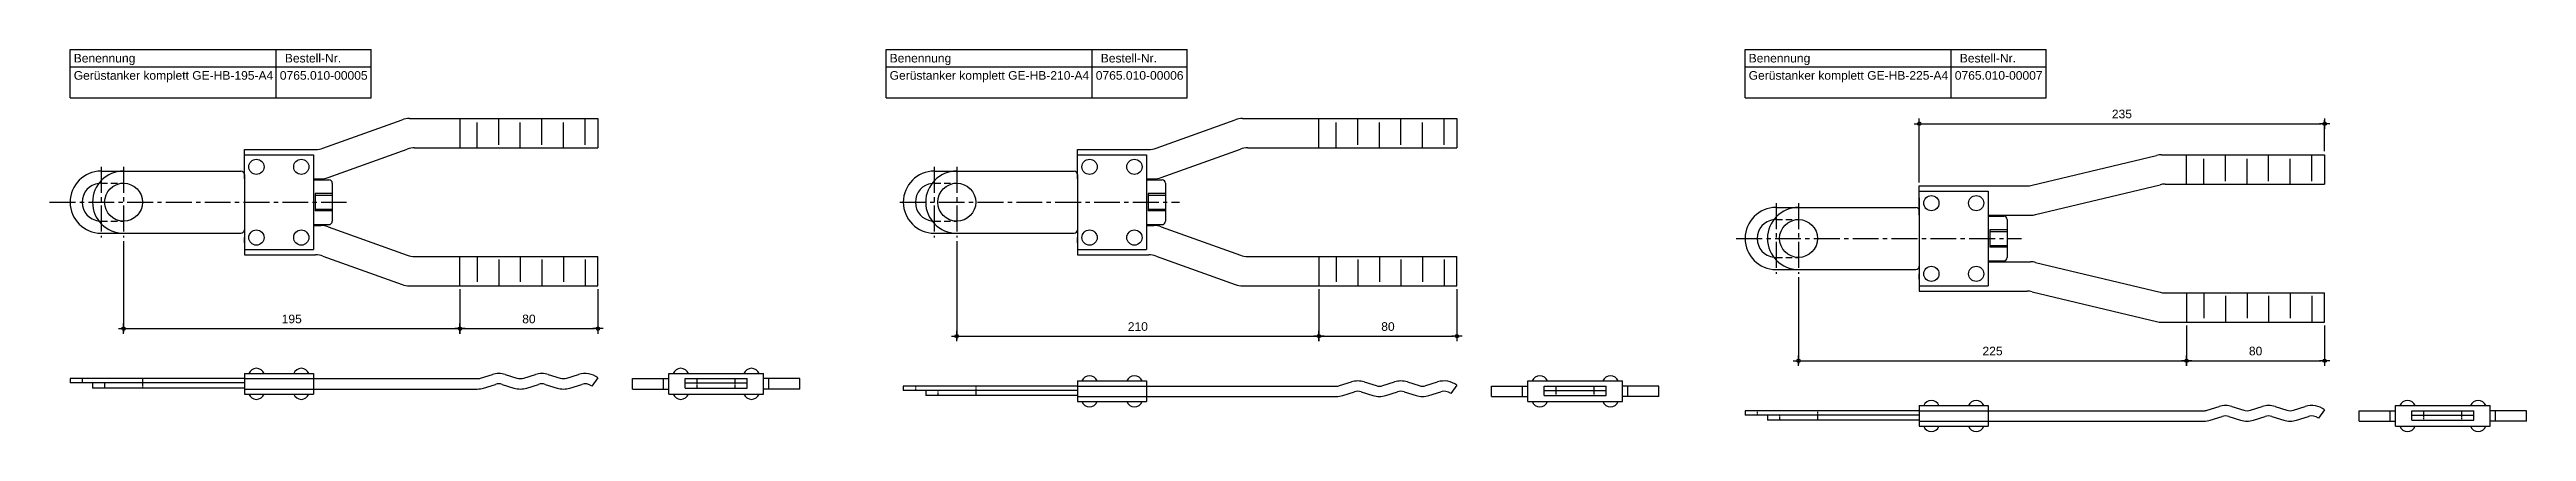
# Model space of a CAD drawing. Header units: inches. Extents: x 9 to 7368, y -7 to 253.
# Drawn here: x 1718 to 3154, y 31 to 253 of the extents above; entities that cross this region are included whole.
import ezdxf

# ---------------------------------------------------------------- set-up
doc = ezdxf.new("R2010")
doc.units = ezdxf.units.IN
doc.header["$LTSCALE"] = 20
doc.header["$MEASUREMENT"] = 0
for name, pattern in [('ACDINWELD', [3, 2, -1]), ('MITTE2', [1.125, 0.75, -0.125, 0.125, -0.125]), ('VERDECKT2', [0.1875, 0.125, -0.0625])]:
    doc.linetypes.add(name, pattern=pattern)
doc.layers.add('Halfen', color=2, linetype='Continuous')
doc.styles.add('ARIAL50', font='ARIAL.TTF', dxfattribs={"height": 5})
doc.styles.get("Standard").update_dxf_attribs({"font": 'ARIAL.TTF'})
doc.dimstyles.new('AM_DIN$0', dxfattribs={"dimtxt": 2.5, "dimasz": 1, "dimexe": 1, "dimexo": 1, "dimgap": 1.5, "dimtad": 1, "dimdec": 0, "dimdsep": 46, "dimtxsty": 'Standard', "dimblk": 'Endpunkt', "dimcen": 0, "dimclrd": 1, "dimclre": 1, "dimclrt": 7, "dimadec": 0, "dimazin": 2, "dimtp": 0.1, "dimtm": 0.1, "dimtfac": 0.71, "dimtdec": 0, "dimtmove": 0, "dimatfit": 3, "dimfxl": 1, "dimlwd": -1, "dimlwe": -1, "dimarcsym": 0})

msp = doc.modelspace()

# ---------------------------------------------------------------- texts
at = {"layer": 'Halfen', "style": 'ARIAL50'}
for s, p in [('Benennung', (1732.017, 245.099)), ('Bestell-Nr.', (1854.404, 245.099)), ('Benennung', (2205.017, 245.099)), ('Bestell-Nr.', (2327.404, 245.099)), ('Benennung', (2703.017, 245.099)), ('Bestell-Nr.', (2825.404, 245.099)), ('Gerüstanker komplett GE-HB-195-A4', (1732.017, 235.099)), ('0765.010-00005', (1851.504, 235.099)), ('Gerüstanker komplett GE-HB-210-A4', (2205.017, 235.099)), ('0765.010-00006', (2324.504, 235.099)), ('Gerüstanker komplett GE-HB-225-A4', (2703.017, 235.099)), ('0765.010-00007', (2822.504, 235.099))]:
    msp.add_text(s, height=5, dxfattribs=at).set_placement(p)

# ---------------------------------------------------------------- blocks, each defined once
blk = doc.blocks.new('Endpunkt')
at = {"color": 0, "linetype": 'ByBlock', "lineweight": -2}
for p, q in [((0, 0), (-1.5, 0)), ((0, 1.5), (0, 0)), ((0, 0), (0, -1.5)), ((1.5, 0), (0, 0))]:
    blk.add_line(p, q, dxfattribs=at)
blk.add_circle((0, 0), 0.5, dxfattribs=at)
blk = doc.blocks.new('*D12')
at = {"layer": 'Halfen', "color": 1, "transparency": 16777216}
for p, q in [((1760.9, 141.6), (1760.9, 88.8)), ((1955.9, 113.6), (1955.9, 88.8)), ((1762.9, 90.8), (1953.9, 90.8))]:
    blk.add_line(p, q, dxfattribs=at)
at = {"layer": 'Halfen', "color": 1, "transparency": 16777216, "xscale": 2, "yscale": 2, "zscale": 2, "rotation": 180}
blk.add_blockref('Endpunkt', (1760.9, 90.8), dxfattribs=at)
at = {"layer": 'Halfen', "color": 1, "transparency": 16777216, "xscale": 2, "yscale": 2, "zscale": 2}
blk.add_blockref('Endpunkt', (1955.9, 90.8), dxfattribs=at)
at = {"layer": 'Halfen', "color": 7, "transparency": 16777216, "insert": (1858.4, 96.4), "char_height": 5, "attachment_point": 5}
blk.add_mtext('195', dxfattribs=at)
blk = doc.blocks.new('*D13')
at = {"layer": 'Halfen', "color": 1, "transparency": 16777216}
for p, q in [((1955.9, 113.6), (1955.9, 88.8)), ((2035.9, 113.6), (2035.9, 88.8)), ((1957.9, 90.8), (2033.9, 90.8))]:
    blk.add_line(p, q, dxfattribs=at)
at = {"layer": 'Halfen', "color": 1, "transparency": 16777216, "xscale": 2, "yscale": 2, "zscale": 2, "rotation": 180}
blk.add_blockref('Endpunkt', (1955.9, 90.8), dxfattribs=at)
at = {"layer": 'Halfen', "color": 1, "transparency": 16777216, "xscale": 2, "yscale": 2, "zscale": 2}
blk.add_blockref('Endpunkt', (2035.9, 90.8), dxfattribs=at)
at = {"layer": 'Halfen', "color": 7, "transparency": 16777216, "insert": (1995.9, 96.4), "char_height": 5, "attachment_point": 5}
blk.add_mtext('80', dxfattribs=at)
blk = doc.blocks.new('*D10')
at = {"layer": 'Halfen', "color": 1, "transparency": 16777216}
for p, q in [((2243.9, 141.6), (2243.9, 84.5)), ((2453.9, 113.6), (2453.9, 84.5)), ((2245.9, 86.5), (2451.9, 86.5))]:
    blk.add_line(p, q, dxfattribs=at)
at = {"layer": 'Halfen', "color": 1, "transparency": 16777216, "xscale": 2, "yscale": 2, "zscale": 2, "rotation": 180}
blk.add_blockref('Endpunkt', (2243.9, 86.5), dxfattribs=at)
at = {"layer": 'Halfen', "color": 1, "transparency": 16777216, "xscale": 2, "yscale": 2, "zscale": 2}
blk.add_blockref('Endpunkt', (2453.9, 86.5), dxfattribs=at)
at = {"layer": 'Halfen', "color": 7, "transparency": 16777216, "insert": (2348.9, 92), "char_height": 5, "attachment_point": 5}
blk.add_mtext('210', dxfattribs=at)
blk = doc.blocks.new('*D11')
at = {"layer": 'Halfen', "color": 1, "transparency": 16777216}
for p, q in [((2453.9, 113.6), (2453.9, 84.5)), ((2533.9, 113.6), (2533.9, 84.5)), ((2455.9, 86.5), (2531.9, 86.5))]:
    blk.add_line(p, q, dxfattribs=at)
at = {"layer": 'Halfen', "color": 1, "transparency": 16777216, "xscale": 2, "yscale": 2, "zscale": 2, "rotation": 180}
blk.add_blockref('Endpunkt', (2453.9, 86.5), dxfattribs=at)
at = {"layer": 'Halfen', "color": 1, "transparency": 16777216, "xscale": 2, "yscale": 2, "zscale": 2}
blk.add_blockref('Endpunkt', (2533.9, 86.5), dxfattribs=at)
at = {"layer": 'Halfen', "color": 7, "transparency": 16777216, "insert": (2493.9, 92), "char_height": 5, "attachment_point": 5}
blk.add_mtext('80', dxfattribs=at)
blk = doc.blocks.new('*D14')
at = {"layer": 'Halfen', "color": 1, "transparency": 16777216}
for p, q in [((2731.9, 120.6), (2731.9, 70.2)), ((2956.9, 92.6), (2956.9, 70.2)), ((2733.9, 72.2), (2954.9, 72.2))]:
    blk.add_line(p, q, dxfattribs=at)
at = {"layer": 'Halfen', "color": 1, "transparency": 16777216, "xscale": 2, "yscale": 2, "zscale": 2, "rotation": 180}
blk.add_blockref('Endpunkt', (2731.9, 72.2), dxfattribs=at)
at = {"layer": 'Halfen', "color": 1, "transparency": 16777216, "xscale": 2, "yscale": 2, "zscale": 2}
blk.add_blockref('Endpunkt', (2956.9, 72.2), dxfattribs=at)
at = {"layer": 'Halfen', "color": 7, "transparency": 16777216, "insert": (2844.4, 77.8), "char_height": 5, "attachment_point": 5}
blk.add_mtext('225', dxfattribs=at)
blk = doc.blocks.new('*D15')
at = {"layer": 'Halfen', "color": 1, "transparency": 16777216}
for p, q in [((2956.9, 92.6), (2956.9, 70.2)), ((3036.9, 92.6), (3036.9, 70.2)), ((2958.9, 72.2), (3034.9, 72.2))]:
    blk.add_line(p, q, dxfattribs=at)
at = {"layer": 'Halfen', "color": 1, "transparency": 16777216, "xscale": 2, "yscale": 2, "zscale": 2, "rotation": 180}
blk.add_blockref('Endpunkt', (2956.9, 72.2), dxfattribs=at)
at = {"layer": 'Halfen', "color": 1, "transparency": 16777216, "xscale": 2, "yscale": 2, "zscale": 2}
blk.add_blockref('Endpunkt', (3036.9, 72.2), dxfattribs=at)
at = {"layer": 'Halfen', "color": 7, "transparency": 16777216, "insert": (2996.9, 77.8), "char_height": 5, "attachment_point": 5}
blk.add_mtext('80', dxfattribs=at)
blk = doc.blocks.new('*D30')
at = {"layer": 'Halfen', "color": 1, "transparency": 16777216}
for p, q in [((2801.9, 175.6), (2801.9, 211.6)), ((2803.9, 209.6), (3034.9, 209.6)), ((3036.9, 193.6), (3036.9, 211.6))]:
    blk.add_line(p, q, dxfattribs=at)
at = {"layer": 'Halfen', "color": 1, "transparency": 16777216, "xscale": 2, "yscale": 2, "zscale": 2, "rotation": 180}
blk.add_blockref('Endpunkt', (2801.9, 209.6), dxfattribs=at)
at = {"layer": 'Halfen', "color": 1, "transparency": 16777216, "xscale": 2, "yscale": 2, "zscale": 2}
blk.add_blockref('Endpunkt', (3036.9, 209.6), dxfattribs=at)
at = {"layer": 'Halfen', "color": 7, "transparency": 16777216, "insert": (2919.4, 215.2), "char_height": 5, "attachment_point": 5}
blk.add_mtext('235', dxfattribs=at)

# ---------------------------------------------------------------- dimensions: what is measured, and where the dimension line sits
at = {"layer": 'Halfen', "color": 1}
for base, p1, p2, picture, middle in [((3036.917, 209.599), (2801.917, 173.572), (3036.917, 191.572), '*D30', (2919.417, 215.154)), ((1955.917, 90.818), (1760.917, 143.599), (1955.917, 115.599), '*D12', (1858.417, 96.37)), ((2453.917, 86.488), (2243.917, 143.599), (2453.917, 115.599), '*D10', (2348.917, 92.041)), ((2035.917, 90.818), (1955.917, 115.599), (2035.917, 115.599), '*D13', (1995.917, 96.37)), ((2533.917, 86.488), (2453.917, 115.599), (2533.917, 115.599), '*D11', (2493.917, 92.041)), ((2956.917, 72.213), (2731.917, 122.572), (2956.917, 94.572), '*D14', (2844.417, 77.766)), ((3036.917, 72.213), (2956.917, 94.572), (3036.917, 94.572), '*D15', (2996.917, 77.766))]:
    dim = msp.add_linear_dim(base=base, p1=p1, p2=p2, dimstyle='AM_DIN$0', override={"dimscale": 2, "dimdec": 2, "dimadec": 2, "dimtdec": 2, "dimtix": 1}, dxfattribs=at)
    dim.commit()
    dim.dimension.update_dxf_attribs({"geometry": picture, "text_midpoint": middle})

# ---------------------------------------------------------------- linework, layer by layer
at = {"layer": 'Halfen'}
for p, q in [((1729.917, 252.599), (1904.501, 252.599)), ((1729.917, 224.599), (1729.917, 252.599)), ((1849.404, 224.599), (1849.404, 252.599)), ((1904.501, 224.599), (1904.501, 252.599)), ((2202.917, 252.599), (2377.501, 252.599)), ((2202.917, 224.599), (2202.917, 252.599)), ((2322.404, 224.599), (2322.404, 252.599)), ((2377.501, 224.599), (2377.501, 252.599)), ((2700.917, 252.599), (2875.501, 252.599)), ((2700.917, 224.599), (2700.917, 252.599)), ((2820.404, 224.599), (2820.404, 252.599)), ((2875.501, 224.599), (2875.501, 252.599)), ((1729.917, 242.599), (1904.501, 242.599)), ((2202.917, 242.599), (2377.501, 242.599)), ((2700.917, 242.599), (2875.501, 242.599)), ((1729.917, 224.599), (1904.501, 224.599)), ((2202.917, 224.599), (2377.501, 224.599)), ((2700.917, 224.599), (2875.501, 224.599)), ((1876.486, 195.338), (1922.381, 211.86)), ((1926.615, 212.599), (2035.917, 212.599)), ((2035.917, 212.599), (2035.917, 195.599)), ((2359.486, 195.338), (2405.381, 211.86)), ((2409.615, 212.599), (2533.917, 212.599)), ((2533.917, 212.599), (2533.917, 195.599)), ((1830.917, 194.599), (1872.252, 194.599)), ((1830.917, 177.599), (1830.917, 194.599)), ((1830.917, 191.599), (1870.917, 191.599)), ((1830.917, 177.599), (1830.917, 187.599)), ((1870.917, 191.599), (1870.917, 136.599)), ((1879.453, 178.338), (1925.348, 194.86)), ((1929.582, 195.599), (2035.917, 195.599)), ((2313.917, 194.599), (2355.252, 194.599)), ((2313.917, 177.599), (2313.917, 194.599)), ((2313.917, 191.599), (2353.917, 191.599)), ((2313.917, 177.599), (2313.917, 187.599)), ((2313.917, 177.599), (2313.917, 187.599)), ((2353.917, 191.599), (2353.917, 136.599)), ((2362.453, 178.338), (2408.348, 194.86)), ((2412.582, 195.599), (2533.917, 195.599)), ((2867.35, 173.917), (2939.473, 191.227)), ((2942.39, 191.572), (3036.917, 191.572)), ((3036.917, 191.572), (3036.917, 174.572)), ((1747.917, 182.099), (1760.917, 182.099)), ((1760.917, 182.099), (1828.917, 182.099)), ((1830.917, 184.599), (1830.917, 184.599)), ((1830.917, 180.099), (1830.917, 148.099)), ((1870.917, 184.599), (1870.917, 184.599)), ((1870.917, 177.599), (1875.219, 177.599)), ((1870.917, 177.099), (1879.917, 177.099)), ((1881.917, 175.099), (1881.917, 153.099)), ((2230.917, 182.099), (2243.917, 182.099)), ((2243.917, 182.099), (2311.917, 182.099)), ((2313.917, 184.599), (2313.917, 184.599)), ((2313.917, 180.099), (2313.917, 148.099)), ((2353.917, 184.599), (2353.917, 184.599)), ((2353.917, 177.599), (2358.219, 177.599)), ((2353.917, 177.099), (2362.917, 177.099)), ((2364.917, 175.099), (2364.917, 153.099)), ((2801.917, 173.572), (2864.432, 173.572)), ((2801.917, 156.572), (2801.917, 173.572)), ((2869.361, 156.917), (2941.485, 174.227)), ((2944.402, 174.572), (3036.917, 174.572)), ((1881.917, 169.115), (1871.917, 169.115)), ((1871.917, 169.115), (1871.917, 159.083)), ((1871.917, 168.099), (1881.917, 168.099)), ((1871.917, 160.099), (1881.917, 160.099)), ((1881.917, 159.083), (1871.917, 159.083)), ((2354.917, 169.115), (2354.917, 159.083)), ((2364.917, 169.115), (2354.917, 169.115)), ((2354.917, 168.099), (2364.917, 168.099)), ((2354.917, 160.099), (2364.917, 160.099)), ((2364.917, 159.083), (2354.917, 159.083)), ((2718.917, 161.072), (2731.917, 161.072)), ((2731.917, 161.072), (2799.917, 161.072)), ((2801.917, 170.572), (2841.917, 170.572)), ((2801.917, 156.572), (2801.917, 166.572)), ((2801.917, 156.572), (2801.917, 166.572)), ((2801.917, 166.572), (2801.917, 156.572)), ((2801.917, 163.572), (2801.917, 163.572)), ((2801.917, 159.072), (2801.917, 127.072)), ((2841.917, 170.572), (2841.917, 115.572)), ((1747.917, 146.099), (1760.917, 146.099)), ((1760.917, 146.099), (1828.917, 146.099)), ((1830.917, 148.099), (1830.917, 133.599)), ((1830.917, 140.599), (1830.917, 143.599)), ((1870.917, 151.099), (1879.917, 151.099)), ((1870.917, 150.599), (1875.219, 150.599)), ((1879.453, 149.86), (1925.348, 133.338)), ((2230.917, 146.099), (2243.917, 146.099)), ((2243.917, 146.099), (2311.917, 146.099)), ((2313.917, 150.599), (2313.917, 133.599)), ((2313.917, 140.599), (2313.917, 143.599)), ((2353.917, 151.099), (2362.917, 151.099)), ((2353.917, 150.599), (2358.219, 150.599)), ((2362.453, 149.86), (2408.348, 133.338)), ((2841.917, 156.572), (2866.444, 156.572)), ((2841.917, 156.072), (2850.917, 156.072)), ((2842.917, 148.088), (2842.917, 138.056)), ((2852.917, 148.088), (2842.917, 148.088)), ((2842.917, 147.072), (2852.917, 147.072)), ((2852.917, 154.072), (2852.917, 132.072)), ((1830.917, 136.599), (1870.917, 136.599)), ((1830.917, 133.599), (1872.252, 133.599)), ((1876.486, 132.86), (1922.381, 116.338)), ((1929.582, 132.599), (2035.917, 132.599)), ((2035.917, 115.599), (2035.917, 132.599)), ((2313.917, 136.599), (2353.917, 136.599)), ((2313.917, 133.599), (2355.252, 133.599)), ((2359.486, 132.86), (2405.381, 116.338)), ((2412.582, 132.599), (2533.917, 132.599)), ((2533.917, 115.599), (2533.917, 132.599)), ((2801.917, 129.572), (2801.917, 112.572)), ((2841.917, 130.072), (2850.917, 130.072)), ((2841.917, 129.572), (2866.444, 129.572)), ((2842.917, 139.072), (2852.917, 139.072)), ((2852.917, 138.056), (2842.917, 138.056)), ((1926.615, 115.599), (2035.917, 115.599)), ((2409.615, 115.599), (2533.917, 115.599)), ((2718.917, 125.072), (2731.917, 125.072)), ((2731.917, 125.072), (2799.917, 125.072)), ((2801.917, 119.572), (2801.917, 122.572)), ((2801.917, 115.572), (2841.917, 115.572)), ((2869.361, 129.227), (2941.485, 111.917)), ((2801.917, 112.572), (2864.432, 112.572)), ((2867.35, 112.227), (2939.473, 94.917)), ((2944.402, 111.572), (3036.917, 111.572)), ((3036.917, 94.572), (3036.917, 111.572)), ((2942.39, 94.572), (3036.917, 94.572)), ((1830.917, 61.818), (1729.917, 61.818)), ((1729.917, 61.818), (1729.917, 59.318)), ((1830.917, 59.318), (1729.917, 59.318)), ((1742.917, 59.318), (1742.917, 56.318)), ((1830.917, 64.818), (1870.917, 64.818)), ((1830.917, 64.818), (1830.917, 52.818)), ((1830.917, 61.818), (1965.917, 61.818)), ((1870.917, 64.818), (1870.917, 52.818)), ((1967.856, 62.114), (1974.689, 64.249)), ((1969.645, 56.387), (1976.479, 58.522)), ((1980.356, 58.522), (1987.189, 56.387)), ((1982.145, 64.249), (1988.979, 62.114)), ((1992.856, 62.114), (1999.689, 64.249)), ((1994.645, 56.387), (2001.479, 58.522)), ((2005.356, 58.522), (2012.189, 56.387)), ((2007.145, 64.249), (2013.979, 62.114)), ((2017.856, 62.114), (2024.689, 64.249)), ((2019.645, 56.387), (2026.479, 58.522)), ((2035.917, 62.318), (2032.317, 57.518)), ((2055.917, 55.818), (2055.917, 61.818)), ((2055.917, 61.818), (2076.917, 61.818)), ((2073.917, 55.818), (2073.917, 61.818)), ((2076.917, 64.818), (2131.917, 64.818)), ((2076.917, 52.818), (2076.917, 64.818)), ((2086.417, 56.318), (2086.417, 61.818)), ((2086.417, 61.818), (2122.417, 61.818)), ((2086.417, 59.318), (2122.417, 59.318)), ((2122.417, 56.318), (2122.417, 61.818)), ((2131.917, 52.818), (2131.917, 64.818)), ((2152.917, 61.818), (2131.917, 61.818)), ((2134.917, 55.818), (2134.917, 61.818)), ((2152.917, 55.818), (2152.917, 61.818)), ((2313.917, 57.488), (2212.917, 57.488)), ((2212.917, 57.488), (2212.917, 54.988)), ((2313.917, 60.488), (2353.917, 60.488)), ((2313.917, 60.488), (2313.917, 48.488)), ((2313.917, 57.488), (2463.917, 57.488)), ((2353.917, 60.488), (2353.917, 48.488)), ((2465.856, 57.784), (2472.689, 59.919)), ((2480.145, 59.919), (2486.979, 57.784)), ((2490.856, 57.784), (2497.689, 59.919)), ((2505.145, 59.919), (2511.979, 57.784)), ((2515.856, 57.784), (2522.689, 59.919)), ((2533.917, 57.988), (2530.317, 53.188)), ((2553.917, 51.488), (2553.917, 57.488)), ((2553.917, 57.488), (2574.917, 57.488)), ((2571.917, 51.488), (2571.917, 57.488)), ((2574.917, 60.488), (2629.917, 60.488)), ((2574.917, 48.488), (2574.917, 60.488)), ((2584.417, 51.988), (2584.417, 57.488)), ((2584.417, 57.488), (2620.417, 57.488)), ((2620.417, 51.988), (2620.417, 57.488)), ((2629.917, 48.488), (2629.917, 60.488)), ((2650.917, 57.488), (2629.917, 57.488)), ((2632.917, 51.488), (2632.917, 57.488)), ((2650.917, 51.488), (2650.917, 57.488)), ((1830.917, 56.318), (1742.917, 56.318)), ((1830.917, 55.818), (1965.917, 55.818)), ((1830.917, 52.818), (1870.917, 52.818)), ((2055.917, 55.818), (2076.917, 55.818)), ((2076.917, 52.818), (2131.917, 52.818)), ((2086.417, 56.318), (2122.417, 56.318)), ((2152.917, 55.818), (2131.917, 55.818)), ((2313.917, 54.988), (2212.917, 54.988)), ((2225.917, 54.988), (2225.917, 51.988)), ((2313.917, 51.988), (2225.917, 51.988)), ((2313.917, 51.488), (2463.917, 51.488)), ((2313.917, 48.488), (2353.917, 48.488)), ((2467.645, 52.057), (2474.479, 54.192)), ((2478.356, 54.192), (2485.189, 52.057)), ((2492.645, 52.057), (2499.479, 54.192)), ((2503.356, 54.192), (2510.189, 52.057)), ((2517.645, 52.057), (2524.479, 54.192)), ((2553.917, 51.488), (2574.917, 51.488)), ((2574.917, 48.488), (2629.917, 48.488)), ((2584.417, 54.988), (2620.417, 54.988)), ((2584.417, 51.988), (2620.417, 51.988)), ((2650.917, 51.488), (2629.917, 51.488)), ((2801.917, 43.213), (2700.917, 43.213)), ((2700.917, 43.213), (2700.917, 40.713)), ((2801.917, 46.213), (2841.917, 46.213)), ((2801.917, 46.213), (2801.917, 34.213)), ((2801.917, 43.213), (2966.917, 43.213)), ((2841.917, 46.213), (2841.917, 34.213)), ((2968.856, 43.509), (2975.689, 45.644)), ((2983.145, 45.644), (2989.979, 43.509)), ((2993.856, 43.509), (3000.689, 45.644)), ((3008.145, 45.644), (3014.979, 43.509)), ((3018.856, 43.509), (3025.689, 45.644)), ((3036.917, 43.713), (3033.317, 38.913)), ((3056.917, 37.213), (3056.917, 43.213)), ((3056.917, 43.213), (3077.917, 43.213)), ((3074.917, 37.213), (3074.917, 43.213)), ((3077.917, 46.213), (3132.917, 46.213)), ((3077.917, 34.213), (3077.917, 46.213)), ((3087.417, 37.713), (3087.417, 43.213)), ((3087.417, 43.213), (3123.417, 43.213)), ((3123.417, 37.713), (3123.417, 43.213)), ((3132.917, 34.213), (3132.917, 46.213)), ((3153.917, 43.213), (3132.917, 43.213)), ((3135.917, 37.213), (3135.917, 43.213)), ((3153.917, 37.213), (3153.917, 43.213)), ((2801.917, 40.713), (2700.917, 40.713)), ((2713.917, 40.713), (2713.917, 37.713)), ((2801.917, 37.713), (2713.917, 37.713)), ((2801.917, 37.213), (2966.917, 37.213)), ((2801.917, 34.213), (2841.917, 34.213)), ((2970.645, 37.782), (2977.479, 39.918)), ((2981.356, 39.918), (2988.189, 37.782)), ((2995.645, 37.782), (3002.479, 39.918)), ((3006.356, 39.918), (3013.189, 37.782)), ((3020.645, 37.782), (3027.479, 39.918)), ((3056.917, 37.213), (3077.917, 37.213)), ((3077.917, 34.213), (3132.917, 34.213)), ((3087.417, 40.713), (3123.417, 40.713)), ((3087.417, 37.713), (3123.417, 37.713)), ((3153.917, 37.213), (3132.917, 37.213))]:
    msp.add_line(p, q, dxfattribs=at)
at = {"layer": 'Halfen', "color": 1}
for p, q in [((1955.917, 212.599), (1955.917, 195.599)), ((1965.942, 195.599), (1965.887, 210.329)), ((1978.417, 197.387), (1978.417, 212.599)), ((1990.917, 195.599), (1990.917, 210.329)), ((2003.417, 197.387), (2003.417, 212.599)), ((2015.917, 195.599), (2015.917, 210.329)), ((2028.417, 197.387), (2028.417, 212.599)), ((2453.917, 195.599), (2453.917, 212.599)), ((2463.942, 195.599), (2463.887, 210.329)), ((2476.417, 197.387), (2476.417, 212.599)), ((2488.917, 195.599), (2488.917, 210.329)), ((2501.417, 197.387), (2501.417, 212.599)), ((2513.917, 195.599), (2513.917, 210.329)), ((2526.417, 197.387), (2526.417, 212.599)), ((2956.917, 174.572), (2956.917, 191.572)), ((2966.942, 174.572), (2966.887, 189.302)), ((2979.417, 176.36), (2979.417, 191.572)), ((2991.917, 174.572), (2991.917, 189.302)), ((3004.417, 176.36), (3004.417, 191.572)), ((3016.917, 174.572), (3016.917, 189.302)), ((3029.417, 176.36), (3029.417, 191.572)), ((2841.917, 163.572), (2841.917, 163.572)), ((1955.917, 115.599), (1955.917, 132.599)), ((1965.942, 132.599), (1965.887, 117.869)), ((1978.417, 130.811), (1978.417, 115.599)), ((1990.917, 132.599), (1990.917, 117.869)), ((2003.417, 130.811), (2003.417, 115.599)), ((2015.917, 132.599), (2015.917, 117.869)), ((2028.417, 130.811), (2028.417, 115.599)), ((2453.917, 132.599), (2453.917, 115.599)), ((2463.942, 132.599), (2463.887, 117.869)), ((2476.417, 130.811), (2476.417, 115.599)), ((2488.917, 132.599), (2488.917, 117.869)), ((2501.417, 130.811), (2501.417, 115.599)), ((2513.917, 132.599), (2513.917, 117.869)), ((2526.417, 130.811), (2526.417, 115.599)), ((2956.917, 111.572), (2956.917, 94.572)), ((2966.942, 111.572), (2966.887, 96.842)), ((2979.417, 109.784), (2979.417, 94.572)), ((2991.917, 111.572), (2991.917, 96.842)), ((3004.417, 109.784), (3004.417, 94.572)), ((3016.917, 111.572), (3016.917, 96.842)), ((3029.417, 109.784), (3029.417, 94.572))]:
    msp.add_line(p, q, dxfattribs=at)
at = {"layer": 'Halfen', "color": 1, "linetype": 'MITTE2'}
for p, q in [((1747.917, 184.599), (1747.917, 143.599)), ((1760.917, 184.599), (1760.917, 143.599)), ((2230.917, 184.599), (2230.917, 143.599)), ((2243.917, 184.599), (2243.917, 143.599)), ((1717.987, 164.099), (1890.14, 164.099)), ((2210.987, 164.099), (2373.14, 164.099)), ((2718.917, 163.572), (2718.917, 122.572)), ((2731.917, 163.572), (2731.917, 122.572)), ((2695.832, 143.072), (2861.14, 143.072))]:
    msp.add_line(p, q, dxfattribs=at)
at = {"layer": 'Halfen', "color": 1, "linetype": 'VERDECKT2', "ltscale": 1.5}
for p, q in [((1747.917, 175.099), (1760.917, 175.099)), ((2230.917, 175.099), (2243.917, 175.099)), ((1747.917, 153.099), (1760.917, 153.099)), ((2230.917, 153.099), (2243.917, 153.099)), ((2718.917, 154.072), (2731.917, 154.072)), ((2718.917, 132.072), (2731.917, 132.072))]:
    msp.add_line(p, q, dxfattribs=at)
at = {"layer": 'Halfen', "color": 1, "linetype": 'VERDECKT2', "ltscale": 0.2}
for p, q in [((1736.917, 61.818), (1736.917, 59.318)), ((1749.917, 59.318), (1749.917, 56.318)), ((1771.917, 61.818), (1771.917, 56.318)), ((2093.417, 56.318), (2093.417, 61.818)), ((2115.417, 56.318), (2115.417, 61.818)), ((2219.917, 57.488), (2219.917, 54.988)), ((2254.917, 57.488), (2254.917, 51.988)), ((2591.417, 51.988), (2591.417, 57.488)), ((2613.417, 51.988), (2613.417, 57.488)), ((2232.917, 54.988), (2232.917, 51.988)), ((2707.917, 43.213), (2707.917, 40.713)), ((2742.917, 43.213), (2742.917, 37.713)), ((3094.417, 37.713), (3094.417, 43.213)), ((3116.417, 37.713), (3116.417, 43.213)), ((2720.917, 40.713), (2720.917, 37.713))]:
    msp.add_line(p, q, dxfattribs=at)
at = {"layer": 'Halfen'}
for centre, radius in [((1837.917, 184.599), 4.4), ((1863.917, 184.599), 4.4), ((2320.917, 184.599), 4.4), ((2346.917, 184.599), 4.4), ((1760.917, 164.099), 11), ((2243.917, 164.099), 11), ((2808.917, 163.572), 4.4), ((2834.917, 163.572), 4.4), ((1837.917, 143.599), 4.4), ((1863.917, 143.599), 4.4), ((2320.917, 143.599), 4.4), ((2346.917, 143.599), 4.4), ((2731.917, 143.072), 11), ((2808.917, 122.572), 4.4), ((2834.917, 122.572), 4.4)]:
    msp.add_circle(centre, radius, dxfattribs=at)
for centre, radius, start, end in [((1926.615, 200.099), 12.5, 90, 109.798876), ((2409.615, 200.099), 12.5, 90, 109.798876), ((1872.252, 207.099), 12.5, 270, 289.798876), ((1929.582, 183.099), 12.5, 90, 109.798876), ((2355.252, 207.099), 12.5, 270, 289.798876), ((2412.582, 183.099), 12.5, 90, 109.798876), ((2942.39, 179.072), 12.5, 90, 103.495733), ((1747.917, 164.099), 18, 90, 270), ((1747.917, 164.099), 11, 96.827533, 263.172467), ((1760.917, 164.099), 18, 90, 270), ((1828.917, 180.099), 2, 0, 90), ((1875.219, 190.099), 12.5, 270, 289.798876), ((1879.917, 175.099), 2, 0, 90), ((2230.917, 164.099), 18, 90, 270), ((2230.917, 164.099), 11, 96.827533, 263.172467), ((2243.917, 164.099), 18, 90, 270), ((2311.917, 180.099), 2, 0, 90), ((2358.219, 190.099), 12.5, 270, 289.798876), ((2362.917, 175.099), 2, 0, 90), ((2864.432, 186.072), 12.5, 270, 283.495733), ((2944.402, 162.072), 12.5, 90, 103.495733), ((2718.917, 143.072), 18, 90, 270), ((2731.917, 143.072), 18, 90, 270), ((2799.917, 159.072), 2, 0, 90), ((1828.917, 148.099), 2, 270, 0), ((1875.219, 138.099), 12.5, 70.201124, 90), ((1879.917, 153.099), 2, 270, 0), ((2311.917, 148.099), 2, 270, 0), ((2358.219, 138.099), 12.5, 70.201124, 90), ((2362.917, 153.099), 2, 270, 0), ((2718.917, 143.072), 11, 96.827533, 263.172467), ((2850.917, 154.072), 2, 0, 90), ((2866.444, 169.072), 12.5, 270, 283.495733), ((1872.252, 121.099), 12.5, 70.201124, 90), ((1929.582, 145.099), 12.5, 250.201124, 270), ((2355.252, 121.099), 12.5, 70.201124, 90), ((2412.582, 145.099), 12.5, 250.201124, 270), ((2850.917, 132.072), 2, 270, 0), ((2866.444, 117.072), 12.5, 76.504267, 90), ((1926.615, 128.099), 12.5, 250.201124, 270), ((2409.615, 128.099), 12.5, 250.201124, 270), ((2799.917, 127.072), 2, 270, 0), ((2864.432, 100.072), 12.5, 76.504267, 90), ((2944.402, 124.072), 12.5, 256.504267, 270), ((2942.39, 107.072), 12.5, 256.504267, 270), ((1837.917, 63.091), 4.726, 21.426246, 158.573754), ((1863.917, 63.091), 4.726, 21.426246, 158.573754), ((1965.917, 68.318), 6.5, 270, 287.353088), ((1978.417, 52.318), 12.5, 72.646912, 107.353088), ((1978.417, 52.318), 6.5, 72.646912, 107.353088), ((1990.917, 68.318), 6.5, 252.646912, 287.353088), ((2003.417, 52.318), 12.5, 72.646912, 107.353088), ((2003.417, 52.318), 6.5, 72.646912, 107.353088), ((2015.917, 68.318), 6.5, 252.646912, 287.353088), ((2028.417, 52.318), 12.5, 53.130102, 107.353088), ((2028.417, 52.318), 6.5, 53.130102, 107.353088), ((2083.917, 63.091), 4.726, 21.426246, 158.573754), ((2124.917, 63.091), 4.726, 21.426246, 158.573754), ((2320.917, 58.762), 4.726, 21.426246, 158.573754), ((2346.917, 58.762), 4.726, 21.426246, 158.573754), ((2463.917, 63.988), 6.5, 270, 287.353088), ((2476.417, 47.988), 12.5, 72.646912, 107.353088), ((2488.917, 63.988), 6.5, 252.646912, 287.353088), ((2501.417, 47.988), 12.5, 72.646912, 107.353088), ((2513.917, 63.988), 6.5, 252.646912, 287.353088), ((2526.417, 47.988), 12.5, 53.130102, 107.353088), ((2581.917, 58.762), 4.726, 21.426246, 158.573754), ((2622.917, 58.762), 4.726, 21.426246, 158.573754), ((1837.917, 54.544), 4.726, 201.426246, 338.573754), ((1863.917, 54.544), 4.726, 201.426246, 338.573754), ((1965.917, 68.318), 12.5, 270, 287.353088), ((1990.917, 68.318), 12.5, 252.646912, 287.353088), ((2015.917, 68.318), 12.5, 252.646912, 287.353088), ((2083.917, 54.544), 4.726, 201.426246, 338.573754), ((2124.917, 54.544), 4.726, 201.426246, 338.573754), ((2320.917, 50.215), 4.726, 201.426246, 338.573754), ((2346.917, 50.215), 4.726, 201.426246, 338.573754), ((2463.917, 63.988), 12.5, 270, 287.353088), ((2476.417, 47.988), 6.5, 72.646912, 107.353088), ((2488.917, 63.988), 12.5, 252.646912, 287.353088), ((2501.417, 47.988), 6.5, 72.646912, 107.353088), ((2513.917, 63.988), 12.5, 252.646912, 287.353088), ((2526.417, 47.988), 6.5, 53.130102, 107.353088), ((2581.917, 50.215), 4.726, 201.426246, 338.573754), ((2622.917, 50.215), 4.726, 201.426246, 338.573754), ((2808.917, 44.487), 4.726, 21.426246, 158.573754), ((2834.917, 44.487), 4.726, 21.426246, 158.573754), ((2966.917, 49.713), 6.5, 270, 287.353088), ((2979.417, 33.713), 12.5, 72.646912, 107.353088), ((2991.917, 49.713), 6.5, 252.646912, 287.353088), ((3004.417, 33.713), 12.5, 72.646912, 107.353088), ((3016.917, 49.713), 6.5, 252.646912, 287.353088), ((3029.417, 33.713), 12.5, 53.130102, 107.353088), ((3084.917, 44.487), 4.726, 21.426246, 158.573754), ((3125.917, 44.487), 4.726, 21.426246, 158.573754), ((2808.917, 35.94), 4.726, 201.426246, 338.573754), ((2834.917, 35.94), 4.726, 201.426246, 338.573754), ((2966.917, 49.713), 12.5, 270, 287.353088), ((2979.417, 33.713), 6.5, 72.646912, 107.353088), ((2991.917, 49.713), 12.5, 252.646912, 287.353088), ((3004.417, 33.713), 6.5, 72.646912, 107.353088), ((3016.917, 49.713), 12.5, 252.646912, 287.353088), ((3029.417, 33.713), 6.5, 53.130102, 107.353088), ((3084.917, 35.94), 4.726, 201.426246, 338.573754), ((3125.917, 35.94), 4.726, 201.426246, 338.573754)]:
    msp.add_arc(centre, radius, start, end, dxfattribs=at)
at = {"layer": 'Halfen', "color": 1}
for start, end in [(90, 96.827533), (263.172467, 270)]:
    msp.add_arc((1747.917, 164.099), 11, start, end, dxfattribs=at)
at = {"layer": 'Halfen', "color": 1, "linetype": 'ACDINWELD', "ltscale": 1.5}
for start, end in [(90, 96.827533), (263.172467, 270)]:
    msp.add_arc((2230.917, 164.099), 11, start, end, dxfattribs=at)
at = {"layer": 'Halfen', "color": 1, "linetype": 'ACDINWELD', "ltscale": 2}
for start, end in [(90, 96.827533), (263.172467, 270)]:
    msp.add_arc((2718.917, 143.072), 11, start, end, dxfattribs=at)

msp.set_redraw_order([(e.dxf.handle, doc.entitydb.next_handle()) for e in msp.query("TEXT MTEXT ATTDEF DIMENSION ARC_DIMENSION")])  # texts and dimensions are drawn at this point

doc.saveas('drawing.dxf')
